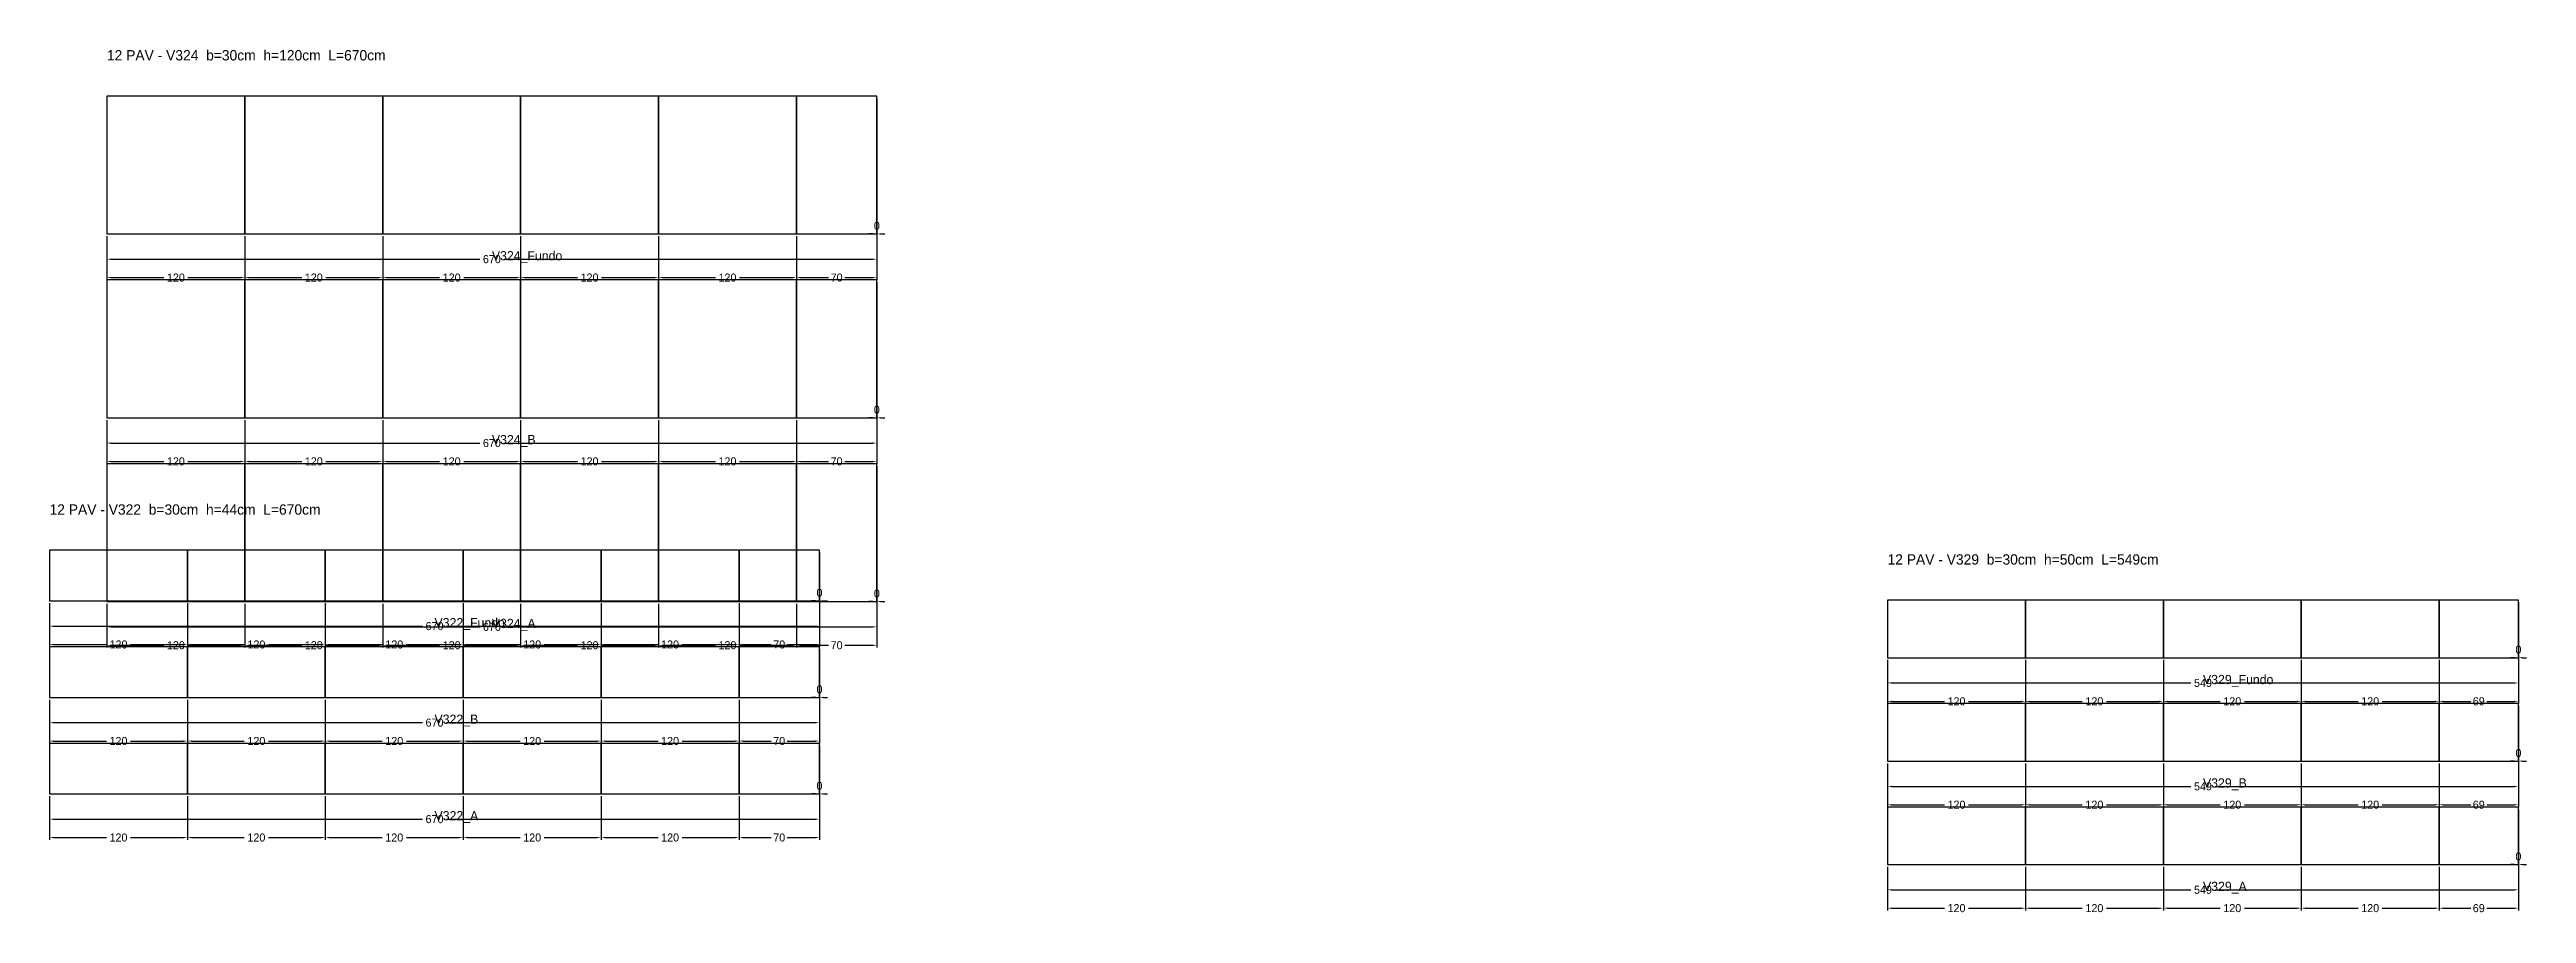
# Model space of a CAD drawing. Header units: metres. Extents: x 180 to 6304, y -11808 to -336.
# Drawn here: x 180 to 2336, y -9252 to -8500 of the extents above; entities that cross this region are included whole.
import ezdxf

# ---------------------------------------------------------------- set-up
doc = ezdxf.new("R2010")
doc.units = ezdxf.units.M
doc.layers.add('COTA', color=3, linetype='Continuous')
doc.dimstyles.new('COTA_VIG', dxfattribs={"dimtxt": 7, "dimasz": 3.5, "dimexe": 2, "dimexo": 2, "dimgap": 1.5, "dimtad": 1, "dimdec": 1, "dimcen": 2.5, "dimclrd": 3, "dimclre": 3, "dimclrt": 3, "dimazin": 3, "dimtfac": 1, "dimtmove": 0, "dimatfit": 3})

msp = doc.modelspace()

# ---------------------------------------------------------------- texts
at = {"layer": 'NOMENCLATURA', "char_height": 9, "attachment_point": 1}
for s, insert in [('12 PAV - V324  b=30cm  h=120cm  L=670cm', (230.12, -8500.93)), ('12 PAV - V322  b=30cm  h=44cm  L=670cm', (180.18, -8896.26)), ('12 PAV - V329  b=30cm  h=50cm  L=549cm', (1779.65, -8939.72))]:
    msp.add_mtext(s, dxfattribs=dict(at, insert=insert))
at = {"layer": 'Texto Secao', "char_height": 8, "attachment_point": 1}
for s, insert in [('V324_Fundo', (565.12, -8675.93)), ('V324_B', (565.12, -8835.93)), ('V322_Fundo', (515.18, -8995.26)), ('V324_A', (565.12, -8995.93)), ('V329_Fundo', (2054.15, -9044.72)), ('V322_B', (515.18, -9079.26)), ('V329_B', (2054.15, -9134.72)), ('V322_A', (515.18, -9163.26)), ('V329_A', (2054.15, -9224.72))]:
    msp.add_mtext(s, dxfattribs=dict(at, insert=insert))

# ---------------------------------------------------------------- blocks, each defined once
blk = doc.blocks.new('_CLOSEDFILLED')
at = {"color": 0, "linetype": 'BYBLOCK'}
blk.add_solid([(-1, 0.16), (0, 0), (-1, -0.16)], dxfattribs=at)
blk = doc.blocks.new('*D163')
at = {"color": 3}
for p, q in [((180.18, -9150.26), (180.18, -9172.26)), ((850.18, -9150.26), (850.18, -9172.26)), ((183.68, -9170.26), (504.68, -9170.26)), ((525.68, -9170.26), (846.68, -9170.26))]:
    blk.add_line(p, q, dxfattribs=at)
at = {"layer": 'Defpoints'}
for p in [(180.18, -9148.26), (850.18, -9148.26), (180.18, -9170.26)]:
    blk.add_point(p, dxfattribs=at)
at = {"layer": 'COTA', "color": 3, "xscale": 3.5, "yscale": 3.5, "rotation": 180}
blk.add_blockref('_CLOSEDFILLED', (180.18, -9170.26), dxfattribs=at)
at = {"layer": 'COTA', "color": 3, "xscale": 3.5, "yscale": 3.5}
blk.add_blockref('_CLOSEDFILLED', (850.18, -9170.26), dxfattribs=at)
at = {"layer": 'COTA', "color": 3, "insert": (515.18, -9170.26), "char_height": 7, "attachment_point": 5}
blk.add_mtext('670', dxfattribs=at)
blk = doc.blocks.new('*D164')
at = {"color": 3}
for p, q in [((180.18, -9150.26), (180.18, -9188.26)), ((300.18, -9150.26), (300.18, -9188.26)), ((183.68, -9186.26), (229.68, -9186.26)), ((250.68, -9186.26), (296.68, -9186.26))]:
    blk.add_line(p, q, dxfattribs=at)
at = {"layer": 'Defpoints'}
for p in [(180.18, -9148.26), (300.18, -9148.26), (180.18, -9186.26)]:
    blk.add_point(p, dxfattribs=at)
at = {"layer": 'COTA', "color": 3, "xscale": 3.5, "yscale": 3.5, "rotation": 180}
blk.add_blockref('_CLOSEDFILLED', (180.18, -9186.26), dxfattribs=at)
at = {"layer": 'COTA', "color": 3, "xscale": 3.5, "yscale": 3.5}
blk.add_blockref('_CLOSEDFILLED', (300.18, -9186.26), dxfattribs=at)
at = {"layer": 'COTA', "color": 3, "insert": (240.18, -9186.26), "char_height": 7, "attachment_point": 5}
blk.add_mtext('120', dxfattribs=at)
blk = doc.blocks.new('*D165')
at = {"color": 3}
for p, q in [((300.18, -9150.26), (300.18, -9188.26)), ((420.18, -9150.26), (420.18, -9188.26)), ((303.68, -9186.26), (349.68, -9186.26)), ((370.68, -9186.26), (416.68, -9186.26))]:
    blk.add_line(p, q, dxfattribs=at)
at = {"layer": 'Defpoints'}
for p in [(300.18, -9148.26), (420.18, -9148.26), (300.18, -9186.26)]:
    blk.add_point(p, dxfattribs=at)
at = {"layer": 'COTA', "color": 3, "xscale": 3.5, "yscale": 3.5, "rotation": 180}
blk.add_blockref('_CLOSEDFILLED', (300.18, -9186.26), dxfattribs=at)
at = {"layer": 'COTA', "color": 3, "xscale": 3.5, "yscale": 3.5}
blk.add_blockref('_CLOSEDFILLED', (420.18, -9186.26), dxfattribs=at)
at = {"layer": 'COTA', "color": 3, "insert": (360.18, -9186.26), "char_height": 7, "attachment_point": 5}
blk.add_mtext('120', dxfattribs=at)
blk = doc.blocks.new('*D166')
at = {"color": 3}
for p, q in [((420.18, -9150.26), (420.18, -9188.26)), ((540.18, -9150.26), (540.18, -9188.26)), ((423.68, -9186.26), (469.68, -9186.26)), ((490.68, -9186.26), (536.68, -9186.26))]:
    blk.add_line(p, q, dxfattribs=at)
at = {"layer": 'Defpoints'}
for p in [(420.18, -9148.26), (540.18, -9148.26), (420.18, -9186.26)]:
    blk.add_point(p, dxfattribs=at)
at = {"layer": 'COTA', "color": 3, "xscale": 3.5, "yscale": 3.5, "rotation": 180}
blk.add_blockref('_CLOSEDFILLED', (420.18, -9186.26), dxfattribs=at)
at = {"layer": 'COTA', "color": 3, "xscale": 3.5, "yscale": 3.5}
blk.add_blockref('_CLOSEDFILLED', (540.18, -9186.26), dxfattribs=at)
at = {"layer": 'COTA', "color": 3, "insert": (480.18, -9186.26), "char_height": 7, "attachment_point": 5}
blk.add_mtext('120', dxfattribs=at)
blk = doc.blocks.new('*D167')
at = {"color": 3}
for p, q in [((540.18, -9150.26), (540.18, -9188.26)), ((660.18, -9150.26), (660.18, -9188.26)), ((543.68, -9186.26), (589.68, -9186.26)), ((610.68, -9186.26), (656.68, -9186.26))]:
    blk.add_line(p, q, dxfattribs=at)
at = {"layer": 'Defpoints'}
for p in [(540.18, -9148.26), (660.18, -9148.26), (540.18, -9186.26)]:
    blk.add_point(p, dxfattribs=at)
at = {"layer": 'COTA', "color": 3, "xscale": 3.5, "yscale": 3.5, "rotation": 180}
blk.add_blockref('_CLOSEDFILLED', (540.18, -9186.26), dxfattribs=at)
at = {"layer": 'COTA', "color": 3, "xscale": 3.5, "yscale": 3.5}
blk.add_blockref('_CLOSEDFILLED', (660.18, -9186.26), dxfattribs=at)
at = {"layer": 'COTA', "color": 3, "insert": (600.18, -9186.26), "char_height": 7, "attachment_point": 5}
blk.add_mtext('120', dxfattribs=at)
blk = doc.blocks.new('*D168')
at = {"color": 3}
for p, q in [((660.18, -9150.26), (660.18, -9188.26)), ((780.18, -9150.26), (780.18, -9188.26)), ((663.68, -9186.26), (709.68, -9186.26)), ((730.68, -9186.26), (776.68, -9186.26))]:
    blk.add_line(p, q, dxfattribs=at)
at = {"layer": 'Defpoints'}
for p in [(660.18, -9148.26), (780.18, -9148.26), (660.18, -9186.26)]:
    blk.add_point(p, dxfattribs=at)
at = {"layer": 'COTA', "color": 3, "xscale": 3.5, "yscale": 3.5, "rotation": 180}
blk.add_blockref('_CLOSEDFILLED', (660.18, -9186.26), dxfattribs=at)
at = {"layer": 'COTA', "color": 3, "xscale": 3.5, "yscale": 3.5}
blk.add_blockref('_CLOSEDFILLED', (780.18, -9186.26), dxfattribs=at)
at = {"layer": 'COTA', "color": 3, "insert": (720.18, -9186.26), "char_height": 7, "attachment_point": 5}
blk.add_mtext('120', dxfattribs=at)
blk = doc.blocks.new('*D169')
at = {"color": 3}
for p, q in [((780.18, -9150.26), (780.18, -9188.26)), ((850.18, -9150.26), (850.18, -9188.26)), ((783.68, -9186.26), (808.18, -9186.26)), ((822.18, -9186.26), (846.68, -9186.26))]:
    blk.add_line(p, q, dxfattribs=at)
at = {"layer": 'Defpoints'}
for p in [(780.18, -9148.26), (850.18, -9148.26), (780.18, -9186.26)]:
    blk.add_point(p, dxfattribs=at)
at = {"layer": 'COTA', "color": 3, "xscale": 3.5, "yscale": 3.5, "rotation": 180}
blk.add_blockref('_CLOSEDFILLED', (780.18, -9186.26), dxfattribs=at)
at = {"layer": 'COTA', "color": 3, "xscale": 3.5, "yscale": 3.5}
blk.add_blockref('_CLOSEDFILLED', (850.18, -9186.26), dxfattribs=at)
at = {"layer": 'COTA', "color": 3, "insert": (815.18, -9186.26), "char_height": 7, "attachment_point": 5}
blk.add_mtext('70', dxfattribs=at)
blk = doc.blocks.new('*D171')
at = {"color": 3}
for p, q in [((180.18, -9066.26), (180.18, -9088.26)), ((850.18, -9066.26), (850.18, -9088.26)), ((183.68, -9086.26), (504.68, -9086.26)), ((525.68, -9086.26), (846.68, -9086.26))]:
    blk.add_line(p, q, dxfattribs=at)
at = {"layer": 'Defpoints'}
for p in [(180.18, -9064.26), (850.18, -9064.26), (180.18, -9086.26)]:
    blk.add_point(p, dxfattribs=at)
at = {"layer": 'COTA', "color": 3, "xscale": 3.5, "yscale": 3.5, "rotation": 180}
blk.add_blockref('_CLOSEDFILLED', (180.18, -9086.26), dxfattribs=at)
at = {"layer": 'COTA', "color": 3, "xscale": 3.5, "yscale": 3.5}
blk.add_blockref('_CLOSEDFILLED', (850.18, -9086.26), dxfattribs=at)
at = {"layer": 'COTA', "color": 3, "insert": (515.18, -9086.26), "char_height": 7, "attachment_point": 5}
blk.add_mtext('670', dxfattribs=at)
blk = doc.blocks.new('*D172')
at = {"color": 3}
for p, q in [((180.18, -9066.26), (180.18, -9104.26)), ((300.18, -9066.26), (300.18, -9104.26)), ((183.68, -9102.26), (229.68, -9102.26)), ((250.68, -9102.26), (296.68, -9102.26))]:
    blk.add_line(p, q, dxfattribs=at)
at = {"layer": 'Defpoints'}
for p in [(180.18, -9064.26), (300.18, -9064.26), (180.18, -9102.26)]:
    blk.add_point(p, dxfattribs=at)
at = {"layer": 'COTA', "color": 3, "xscale": 3.5, "yscale": 3.5, "rotation": 180}
blk.add_blockref('_CLOSEDFILLED', (180.18, -9102.26), dxfattribs=at)
at = {"layer": 'COTA', "color": 3, "xscale": 3.5, "yscale": 3.5}
blk.add_blockref('_CLOSEDFILLED', (300.18, -9102.26), dxfattribs=at)
at = {"layer": 'COTA', "color": 3, "insert": (240.18, -9102.26), "char_height": 7, "attachment_point": 5}
blk.add_mtext('120', dxfattribs=at)
blk = doc.blocks.new('*D173')
at = {"color": 3}
for p, q in [((300.18, -9066.26), (300.18, -9104.26)), ((420.18, -9066.26), (420.18, -9104.26)), ((303.68, -9102.26), (349.68, -9102.26)), ((370.68, -9102.26), (416.68, -9102.26))]:
    blk.add_line(p, q, dxfattribs=at)
at = {"layer": 'Defpoints'}
for p in [(300.18, -9064.26), (420.18, -9064.26), (300.18, -9102.26)]:
    blk.add_point(p, dxfattribs=at)
at = {"layer": 'COTA', "color": 3, "xscale": 3.5, "yscale": 3.5, "rotation": 180}
blk.add_blockref('_CLOSEDFILLED', (300.18, -9102.26), dxfattribs=at)
at = {"layer": 'COTA', "color": 3, "xscale": 3.5, "yscale": 3.5}
blk.add_blockref('_CLOSEDFILLED', (420.18, -9102.26), dxfattribs=at)
at = {"layer": 'COTA', "color": 3, "insert": (360.18, -9102.26), "char_height": 7, "attachment_point": 5}
blk.add_mtext('120', dxfattribs=at)
blk = doc.blocks.new('*D174')
at = {"color": 3}
for p, q in [((420.18, -9066.26), (420.18, -9104.26)), ((540.18, -9066.26), (540.18, -9104.26)), ((423.68, -9102.26), (469.68, -9102.26)), ((490.68, -9102.26), (536.68, -9102.26))]:
    blk.add_line(p, q, dxfattribs=at)
at = {"layer": 'Defpoints'}
for p in [(420.18, -9064.26), (540.18, -9064.26), (420.18, -9102.26)]:
    blk.add_point(p, dxfattribs=at)
at = {"layer": 'COTA', "color": 3, "xscale": 3.5, "yscale": 3.5, "rotation": 180}
blk.add_blockref('_CLOSEDFILLED', (420.18, -9102.26), dxfattribs=at)
at = {"layer": 'COTA', "color": 3, "xscale": 3.5, "yscale": 3.5}
blk.add_blockref('_CLOSEDFILLED', (540.18, -9102.26), dxfattribs=at)
at = {"layer": 'COTA', "color": 3, "insert": (480.18, -9102.26), "char_height": 7, "attachment_point": 5}
blk.add_mtext('120', dxfattribs=at)
blk = doc.blocks.new('*D175')
at = {"color": 3}
for p, q in [((540.18, -9066.26), (540.18, -9104.26)), ((660.18, -9066.26), (660.18, -9104.26)), ((543.68, -9102.26), (589.68, -9102.26)), ((610.68, -9102.26), (656.68, -9102.26))]:
    blk.add_line(p, q, dxfattribs=at)
at = {"layer": 'Defpoints'}
for p in [(540.18, -9064.26), (660.18, -9064.26), (540.18, -9102.26)]:
    blk.add_point(p, dxfattribs=at)
at = {"layer": 'COTA', "color": 3, "xscale": 3.5, "yscale": 3.5, "rotation": 180}
blk.add_blockref('_CLOSEDFILLED', (540.18, -9102.26), dxfattribs=at)
at = {"layer": 'COTA', "color": 3, "xscale": 3.5, "yscale": 3.5}
blk.add_blockref('_CLOSEDFILLED', (660.18, -9102.26), dxfattribs=at)
at = {"layer": 'COTA', "color": 3, "insert": (600.18, -9102.26), "char_height": 7, "attachment_point": 5}
blk.add_mtext('120', dxfattribs=at)
blk = doc.blocks.new('*D176')
at = {"color": 3}
for p, q in [((660.18, -9066.26), (660.18, -9104.26)), ((780.18, -9066.26), (780.18, -9104.26)), ((663.68, -9102.26), (709.68, -9102.26)), ((730.68, -9102.26), (776.68, -9102.26))]:
    blk.add_line(p, q, dxfattribs=at)
at = {"layer": 'Defpoints'}
for p in [(660.18, -9064.26), (780.18, -9064.26), (660.18, -9102.26)]:
    blk.add_point(p, dxfattribs=at)
at = {"layer": 'COTA', "color": 3, "xscale": 3.5, "yscale": 3.5, "rotation": 180}
blk.add_blockref('_CLOSEDFILLED', (660.18, -9102.26), dxfattribs=at)
at = {"layer": 'COTA', "color": 3, "xscale": 3.5, "yscale": 3.5}
blk.add_blockref('_CLOSEDFILLED', (780.18, -9102.26), dxfattribs=at)
at = {"layer": 'COTA', "color": 3, "insert": (720.18, -9102.26), "char_height": 7, "attachment_point": 5}
blk.add_mtext('120', dxfattribs=at)
blk = doc.blocks.new('*D177')
at = {"color": 3}
for p, q in [((780.18, -9066.26), (780.18, -9104.26)), ((850.18, -9066.26), (850.18, -9104.26)), ((783.68, -9102.26), (808.18, -9102.26)), ((822.18, -9102.26), (846.68, -9102.26))]:
    blk.add_line(p, q, dxfattribs=at)
at = {"layer": 'Defpoints'}
for p in [(780.18, -9064.26), (850.18, -9064.26), (780.18, -9102.26)]:
    blk.add_point(p, dxfattribs=at)
at = {"layer": 'COTA', "color": 3, "xscale": 3.5, "yscale": 3.5, "rotation": 180}
blk.add_blockref('_CLOSEDFILLED', (780.18, -9102.26), dxfattribs=at)
at = {"layer": 'COTA', "color": 3, "xscale": 3.5, "yscale": 3.5}
blk.add_blockref('_CLOSEDFILLED', (850.18, -9102.26), dxfattribs=at)
at = {"layer": 'COTA', "color": 3, "insert": (815.18, -9102.26), "char_height": 7, "attachment_point": 5}
blk.add_mtext('70', dxfattribs=at)
blk = doc.blocks.new('*D179')
at = {"color": 3}
for p, q in [((180.18, -8982.26), (180.18, -9004.26)), ((850.18, -8982.26), (850.18, -9004.26)), ((183.68, -9002.26), (504.68, -9002.26)), ((525.68, -9002.26), (846.68, -9002.26))]:
    blk.add_line(p, q, dxfattribs=at)
at = {"layer": 'Defpoints'}
for p in [(180.18, -8980.26), (850.18, -8980.26), (180.18, -9002.26)]:
    blk.add_point(p, dxfattribs=at)
at = {"layer": 'COTA', "color": 3, "xscale": 3.5, "yscale": 3.5, "rotation": 180}
blk.add_blockref('_CLOSEDFILLED', (180.18, -9002.26), dxfattribs=at)
at = {"layer": 'COTA', "color": 3, "xscale": 3.5, "yscale": 3.5}
blk.add_blockref('_CLOSEDFILLED', (850.18, -9002.26), dxfattribs=at)
at = {"layer": 'COTA', "color": 3, "insert": (515.18, -9002.26), "char_height": 7, "attachment_point": 5}
blk.add_mtext('670', dxfattribs=at)
blk = doc.blocks.new('*D180')
at = {"color": 3}
for p, q in [((180.18, -8982.26), (180.18, -9020.26)), ((300.18, -8982.26), (300.18, -9020.26)), ((183.68, -9018.26), (229.68, -9018.26)), ((250.68, -9018.26), (296.68, -9018.26))]:
    blk.add_line(p, q, dxfattribs=at)
at = {"layer": 'Defpoints'}
for p in [(180.18, -8980.26), (300.18, -8980.26), (180.18, -9018.26)]:
    blk.add_point(p, dxfattribs=at)
at = {"layer": 'COTA', "color": 3, "xscale": 3.5, "yscale": 3.5, "rotation": 180}
blk.add_blockref('_CLOSEDFILLED', (180.18, -9018.26), dxfattribs=at)
at = {"layer": 'COTA', "color": 3, "xscale": 3.5, "yscale": 3.5}
blk.add_blockref('_CLOSEDFILLED', (300.18, -9018.26), dxfattribs=at)
at = {"layer": 'COTA', "color": 3, "insert": (240.18, -9018.26), "char_height": 7, "attachment_point": 5}
blk.add_mtext('120', dxfattribs=at)
blk = doc.blocks.new('*D181')
at = {"color": 3}
for p, q in [((300.18, -8982.26), (300.18, -9020.26)), ((420.18, -8982.26), (420.18, -9020.26)), ((303.68, -9018.26), (349.68, -9018.26)), ((370.68, -9018.26), (416.68, -9018.26))]:
    blk.add_line(p, q, dxfattribs=at)
at = {"layer": 'Defpoints'}
for p in [(300.18, -8980.26), (420.18, -8980.26), (300.18, -9018.26)]:
    blk.add_point(p, dxfattribs=at)
at = {"layer": 'COTA', "color": 3, "xscale": 3.5, "yscale": 3.5, "rotation": 180}
blk.add_blockref('_CLOSEDFILLED', (300.18, -9018.26), dxfattribs=at)
at = {"layer": 'COTA', "color": 3, "xscale": 3.5, "yscale": 3.5}
blk.add_blockref('_CLOSEDFILLED', (420.18, -9018.26), dxfattribs=at)
at = {"layer": 'COTA', "color": 3, "insert": (360.18, -9018.26), "char_height": 7, "attachment_point": 5}
blk.add_mtext('120', dxfattribs=at)
blk = doc.blocks.new('*D182')
at = {"color": 3}
for p, q in [((420.18, -8982.26), (420.18, -9020.26)), ((540.18, -8982.26), (540.18, -9020.26)), ((423.68, -9018.26), (469.68, -9018.26)), ((490.68, -9018.26), (536.68, -9018.26))]:
    blk.add_line(p, q, dxfattribs=at)
at = {"layer": 'Defpoints'}
for p in [(420.18, -8980.26), (540.18, -8980.26), (420.18, -9018.26)]:
    blk.add_point(p, dxfattribs=at)
at = {"layer": 'COTA', "color": 3, "xscale": 3.5, "yscale": 3.5, "rotation": 180}
blk.add_blockref('_CLOSEDFILLED', (420.18, -9018.26), dxfattribs=at)
at = {"layer": 'COTA', "color": 3, "xscale": 3.5, "yscale": 3.5}
blk.add_blockref('_CLOSEDFILLED', (540.18, -9018.26), dxfattribs=at)
at = {"layer": 'COTA', "color": 3, "insert": (480.18, -9018.26), "char_height": 7, "attachment_point": 5}
blk.add_mtext('120', dxfattribs=at)
blk = doc.blocks.new('*D183')
at = {"color": 3}
for p, q in [((540.18, -8982.26), (540.18, -9020.26)), ((660.18, -8982.26), (660.18, -9020.26)), ((543.68, -9018.26), (589.68, -9018.26)), ((610.68, -9018.26), (656.68, -9018.26))]:
    blk.add_line(p, q, dxfattribs=at)
at = {"layer": 'Defpoints'}
for p in [(540.18, -8980.26), (660.18, -8980.26), (540.18, -9018.26)]:
    blk.add_point(p, dxfattribs=at)
at = {"layer": 'COTA', "color": 3, "xscale": 3.5, "yscale": 3.5, "rotation": 180}
blk.add_blockref('_CLOSEDFILLED', (540.18, -9018.26), dxfattribs=at)
at = {"layer": 'COTA', "color": 3, "xscale": 3.5, "yscale": 3.5}
blk.add_blockref('_CLOSEDFILLED', (660.18, -9018.26), dxfattribs=at)
at = {"layer": 'COTA', "color": 3, "insert": (600.18, -9018.26), "char_height": 7, "attachment_point": 5}
blk.add_mtext('120', dxfattribs=at)
blk = doc.blocks.new('*D184')
at = {"color": 3}
for p, q in [((660.18, -8982.26), (660.18, -9020.26)), ((780.18, -8982.26), (780.18, -9020.26)), ((663.68, -9018.26), (709.68, -9018.26)), ((730.68, -9018.26), (776.68, -9018.26))]:
    blk.add_line(p, q, dxfattribs=at)
at = {"layer": 'Defpoints'}
for p in [(660.18, -8980.26), (780.18, -8980.26), (660.18, -9018.26)]:
    blk.add_point(p, dxfattribs=at)
at = {"layer": 'COTA', "color": 3, "xscale": 3.5, "yscale": 3.5, "rotation": 180}
blk.add_blockref('_CLOSEDFILLED', (660.18, -9018.26), dxfattribs=at)
at = {"layer": 'COTA', "color": 3, "xscale": 3.5, "yscale": 3.5}
blk.add_blockref('_CLOSEDFILLED', (780.18, -9018.26), dxfattribs=at)
at = {"layer": 'COTA', "color": 3, "insert": (720.18, -9018.26), "char_height": 7, "attachment_point": 5}
blk.add_mtext('120', dxfattribs=at)
blk = doc.blocks.new('*D185')
at = {"color": 3}
for p, q in [((780.18, -8982.26), (780.18, -9020.26)), ((850.18, -8982.26), (850.18, -9020.26)), ((783.68, -9018.26), (808.18, -9018.26)), ((822.18, -9018.26), (846.68, -9018.26))]:
    blk.add_line(p, q, dxfattribs=at)
at = {"layer": 'Defpoints'}
for p in [(780.18, -8980.26), (850.18, -8980.26), (780.18, -9018.26)]:
    blk.add_point(p, dxfattribs=at)
at = {"layer": 'COTA', "color": 3, "xscale": 3.5, "yscale": 3.5, "rotation": 180}
blk.add_blockref('_CLOSEDFILLED', (780.18, -9018.26), dxfattribs=at)
at = {"layer": 'COTA', "color": 3, "xscale": 3.5, "yscale": 3.5}
blk.add_blockref('_CLOSEDFILLED', (850.18, -9018.26), dxfattribs=at)
at = {"layer": 'COTA', "color": 3, "insert": (815.18, -9018.26), "char_height": 7, "attachment_point": 5}
blk.add_mtext('70', dxfattribs=at)
blk = doc.blocks.new('*D247')
at = {"color": 3}
for p, q in [((230.12, -8982.93), (230.12, -9004.93)), ((900.12, -8982.93), (900.12, -9004.93)), ((233.62, -9002.93), (554.62, -9002.93)), ((575.62, -9002.93), (896.62, -9002.93))]:
    blk.add_line(p, q, dxfattribs=at)
at = {"layer": 'Defpoints'}
for p in [(230.12, -8980.93), (900.12, -8980.93), (230.12, -9002.93)]:
    blk.add_point(p, dxfattribs=at)
at = {"layer": 'COTA', "color": 3, "xscale": 3.5, "yscale": 3.5, "rotation": 180}
blk.add_blockref('_CLOSEDFILLED', (230.12, -9002.93), dxfattribs=at)
at = {"layer": 'COTA', "color": 3, "xscale": 3.5, "yscale": 3.5}
blk.add_blockref('_CLOSEDFILLED', (900.12, -9002.93), dxfattribs=at)
at = {"layer": 'COTA', "color": 3, "insert": (565.12, -9002.93), "char_height": 7, "attachment_point": 5}
blk.add_mtext('670', dxfattribs=at)
blk = doc.blocks.new('*D248')
at = {"color": 3}
for p, q in [((230.12, -8982.93), (230.12, -9020.93)), ((350.12, -8982.93), (350.12, -9020.93)), ((233.62, -9018.93), (279.62, -9018.93)), ((300.62, -9018.93), (346.62, -9018.93))]:
    blk.add_line(p, q, dxfattribs=at)
at = {"layer": 'Defpoints'}
for p in [(230.12, -8980.93), (350.12, -8980.93), (230.12, -9018.93)]:
    blk.add_point(p, dxfattribs=at)
at = {"layer": 'COTA', "color": 3, "xscale": 3.5, "yscale": 3.5, "rotation": 180}
blk.add_blockref('_CLOSEDFILLED', (230.12, -9018.93), dxfattribs=at)
at = {"layer": 'COTA', "color": 3, "xscale": 3.5, "yscale": 3.5}
blk.add_blockref('_CLOSEDFILLED', (350.12, -9018.93), dxfattribs=at)
at = {"layer": 'COTA', "color": 3, "insert": (290.12, -9018.93), "char_height": 7, "attachment_point": 5}
blk.add_mtext('120', dxfattribs=at)
blk = doc.blocks.new('*D249')
at = {"color": 3}
for p, q in [((350.12, -8982.93), (350.12, -9020.93)), ((470.12, -8982.93), (470.12, -9020.93)), ((353.62, -9018.93), (399.62, -9018.93)), ((420.62, -9018.93), (466.62, -9018.93))]:
    blk.add_line(p, q, dxfattribs=at)
at = {"layer": 'Defpoints'}
for p in [(350.12, -8980.93), (470.12, -8980.93), (350.12, -9018.93)]:
    blk.add_point(p, dxfattribs=at)
at = {"layer": 'COTA', "color": 3, "xscale": 3.5, "yscale": 3.5, "rotation": 180}
blk.add_blockref('_CLOSEDFILLED', (350.12, -9018.93), dxfattribs=at)
at = {"layer": 'COTA', "color": 3, "xscale": 3.5, "yscale": 3.5}
blk.add_blockref('_CLOSEDFILLED', (470.12, -9018.93), dxfattribs=at)
at = {"layer": 'COTA', "color": 3, "insert": (410.12, -9018.93), "char_height": 7, "attachment_point": 5}
blk.add_mtext('120', dxfattribs=at)
blk = doc.blocks.new('*D250')
at = {"color": 3}
for p, q in [((470.12, -8982.93), (470.12, -9020.93)), ((590.12, -8982.93), (590.12, -9020.93)), ((473.62, -9018.93), (519.62, -9018.93)), ((540.62, -9018.93), (586.62, -9018.93))]:
    blk.add_line(p, q, dxfattribs=at)
at = {"layer": 'Defpoints'}
for p in [(470.12, -8980.93), (590.12, -8980.93), (470.12, -9018.93)]:
    blk.add_point(p, dxfattribs=at)
at = {"layer": 'COTA', "color": 3, "xscale": 3.5, "yscale": 3.5, "rotation": 180}
blk.add_blockref('_CLOSEDFILLED', (470.12, -9018.93), dxfattribs=at)
at = {"layer": 'COTA', "color": 3, "xscale": 3.5, "yscale": 3.5}
blk.add_blockref('_CLOSEDFILLED', (590.12, -9018.93), dxfattribs=at)
at = {"layer": 'COTA', "color": 3, "insert": (530.12, -9018.93), "char_height": 7, "attachment_point": 5}
blk.add_mtext('120', dxfattribs=at)
blk = doc.blocks.new('*D251')
at = {"color": 3}
for p, q in [((590.12, -8982.93), (590.12, -9020.93)), ((710.12, -8982.93), (710.12, -9020.93)), ((593.62, -9018.93), (639.62, -9018.93)), ((660.62, -9018.93), (706.62, -9018.93))]:
    blk.add_line(p, q, dxfattribs=at)
at = {"layer": 'Defpoints'}
for p in [(590.12, -8980.93), (710.12, -8980.93), (590.12, -9018.93)]:
    blk.add_point(p, dxfattribs=at)
at = {"layer": 'COTA', "color": 3, "xscale": 3.5, "yscale": 3.5, "rotation": 180}
blk.add_blockref('_CLOSEDFILLED', (590.12, -9018.93), dxfattribs=at)
at = {"layer": 'COTA', "color": 3, "xscale": 3.5, "yscale": 3.5}
blk.add_blockref('_CLOSEDFILLED', (710.12, -9018.93), dxfattribs=at)
at = {"layer": 'COTA', "color": 3, "insert": (650.12, -9018.93), "char_height": 7, "attachment_point": 5}
blk.add_mtext('120', dxfattribs=at)
blk = doc.blocks.new('*D252')
at = {"color": 3}
for p, q in [((710.12, -8982.93), (710.12, -9020.93)), ((830.12, -8982.93), (830.12, -9020.93)), ((713.62, -9018.93), (759.62, -9018.93)), ((780.62, -9018.93), (826.62, -9018.93))]:
    blk.add_line(p, q, dxfattribs=at)
at = {"layer": 'Defpoints'}
for p in [(710.12, -8980.93), (830.12, -8980.93), (710.12, -9018.93)]:
    blk.add_point(p, dxfattribs=at)
at = {"layer": 'COTA', "color": 3, "xscale": 3.5, "yscale": 3.5, "rotation": 180}
blk.add_blockref('_CLOSEDFILLED', (710.12, -9018.93), dxfattribs=at)
at = {"layer": 'COTA', "color": 3, "xscale": 3.5, "yscale": 3.5}
blk.add_blockref('_CLOSEDFILLED', (830.12, -9018.93), dxfattribs=at)
at = {"layer": 'COTA', "color": 3, "insert": (770.12, -9018.93), "char_height": 7, "attachment_point": 5}
blk.add_mtext('120', dxfattribs=at)
blk = doc.blocks.new('*D253')
at = {"color": 3}
for p, q in [((830.12, -8982.93), (830.12, -9020.93)), ((900.12, -8982.93), (900.12, -9020.93)), ((833.62, -9018.93), (858.12, -9018.93)), ((872.12, -9018.93), (896.62, -9018.93))]:
    blk.add_line(p, q, dxfattribs=at)
at = {"layer": 'Defpoints'}
for p in [(830.12, -8980.93), (900.12, -8980.93), (830.12, -9018.93)]:
    blk.add_point(p, dxfattribs=at)
at = {"layer": 'COTA', "color": 3, "xscale": 3.5, "yscale": 3.5, "rotation": 180}
blk.add_blockref('_CLOSEDFILLED', (830.12, -9018.93), dxfattribs=at)
at = {"layer": 'COTA', "color": 3, "xscale": 3.5, "yscale": 3.5}
blk.add_blockref('_CLOSEDFILLED', (900.12, -9018.93), dxfattribs=at)
at = {"layer": 'COTA', "color": 3, "insert": (865.12, -9018.93), "char_height": 7, "attachment_point": 5}
blk.add_mtext('70', dxfattribs=at)
blk = doc.blocks.new('*D255')
at = {"color": 3}
for p, q in [((230.12, -8822.93), (230.12, -8844.93)), ((900.12, -8822.93), (900.12, -8844.93)), ((233.62, -8842.93), (554.62, -8842.93)), ((575.62, -8842.93), (896.62, -8842.93))]:
    blk.add_line(p, q, dxfattribs=at)
at = {"layer": 'Defpoints'}
for p in [(230.12, -8820.93), (900.12, -8820.93), (230.12, -8842.93)]:
    blk.add_point(p, dxfattribs=at)
at = {"layer": 'COTA', "color": 3, "xscale": 3.5, "yscale": 3.5, "rotation": 180}
blk.add_blockref('_CLOSEDFILLED', (230.12, -8842.93), dxfattribs=at)
at = {"layer": 'COTA', "color": 3, "xscale": 3.5, "yscale": 3.5}
blk.add_blockref('_CLOSEDFILLED', (900.12, -8842.93), dxfattribs=at)
at = {"layer": 'COTA', "color": 3, "insert": (565.12, -8842.93), "char_height": 7, "attachment_point": 5}
blk.add_mtext('670', dxfattribs=at)
blk = doc.blocks.new('*D256')
at = {"color": 3}
for p, q in [((230.12, -8822.93), (230.12, -8860.93)), ((350.12, -8822.93), (350.12, -8860.93)), ((233.62, -8858.93), (279.62, -8858.93)), ((300.62, -8858.93), (346.62, -8858.93))]:
    blk.add_line(p, q, dxfattribs=at)
at = {"layer": 'Defpoints'}
for p in [(230.12, -8820.93), (350.12, -8820.93), (230.12, -8858.93)]:
    blk.add_point(p, dxfattribs=at)
at = {"layer": 'COTA', "color": 3, "xscale": 3.5, "yscale": 3.5, "rotation": 180}
blk.add_blockref('_CLOSEDFILLED', (230.12, -8858.93), dxfattribs=at)
at = {"layer": 'COTA', "color": 3, "xscale": 3.5, "yscale": 3.5}
blk.add_blockref('_CLOSEDFILLED', (350.12, -8858.93), dxfattribs=at)
at = {"layer": 'COTA', "color": 3, "insert": (290.12, -8858.93), "char_height": 7, "attachment_point": 5}
blk.add_mtext('120', dxfattribs=at)
blk = doc.blocks.new('*D257')
at = {"color": 3}
for p, q in [((350.12, -8822.93), (350.12, -8860.93)), ((470.12, -8822.93), (470.12, -8860.93)), ((353.62, -8858.93), (399.62, -8858.93)), ((420.62, -8858.93), (466.62, -8858.93))]:
    blk.add_line(p, q, dxfattribs=at)
at = {"layer": 'Defpoints'}
for p in [(350.12, -8820.93), (470.12, -8820.93), (350.12, -8858.93)]:
    blk.add_point(p, dxfattribs=at)
at = {"layer": 'COTA', "color": 3, "xscale": 3.5, "yscale": 3.5, "rotation": 180}
blk.add_blockref('_CLOSEDFILLED', (350.12, -8858.93), dxfattribs=at)
at = {"layer": 'COTA', "color": 3, "xscale": 3.5, "yscale": 3.5}
blk.add_blockref('_CLOSEDFILLED', (470.12, -8858.93), dxfattribs=at)
at = {"layer": 'COTA', "color": 3, "insert": (410.12, -8858.93), "char_height": 7, "attachment_point": 5}
blk.add_mtext('120', dxfattribs=at)
blk = doc.blocks.new('*D258')
at = {"color": 3}
for p, q in [((470.12, -8822.93), (470.12, -8860.93)), ((590.12, -8822.93), (590.12, -8860.93)), ((473.62, -8858.93), (519.62, -8858.93)), ((540.62, -8858.93), (586.62, -8858.93))]:
    blk.add_line(p, q, dxfattribs=at)
at = {"layer": 'Defpoints'}
for p in [(470.12, -8820.93), (590.12, -8820.93), (470.12, -8858.93)]:
    blk.add_point(p, dxfattribs=at)
at = {"layer": 'COTA', "color": 3, "xscale": 3.5, "yscale": 3.5, "rotation": 180}
blk.add_blockref('_CLOSEDFILLED', (470.12, -8858.93), dxfattribs=at)
at = {"layer": 'COTA', "color": 3, "xscale": 3.5, "yscale": 3.5}
blk.add_blockref('_CLOSEDFILLED', (590.12, -8858.93), dxfattribs=at)
at = {"layer": 'COTA', "color": 3, "insert": (530.12, -8858.93), "char_height": 7, "attachment_point": 5}
blk.add_mtext('120', dxfattribs=at)
blk = doc.blocks.new('*D259')
at = {"color": 3}
for p, q in [((590.12, -8822.93), (590.12, -8860.93)), ((710.12, -8822.93), (710.12, -8860.93)), ((593.62, -8858.93), (639.62, -8858.93)), ((660.62, -8858.93), (706.62, -8858.93))]:
    blk.add_line(p, q, dxfattribs=at)
at = {"layer": 'Defpoints'}
for p in [(590.12, -8820.93), (710.12, -8820.93), (590.12, -8858.93)]:
    blk.add_point(p, dxfattribs=at)
at = {"layer": 'COTA', "color": 3, "xscale": 3.5, "yscale": 3.5, "rotation": 180}
blk.add_blockref('_CLOSEDFILLED', (590.12, -8858.93), dxfattribs=at)
at = {"layer": 'COTA', "color": 3, "xscale": 3.5, "yscale": 3.5}
blk.add_blockref('_CLOSEDFILLED', (710.12, -8858.93), dxfattribs=at)
at = {"layer": 'COTA', "color": 3, "insert": (650.12, -8858.93), "char_height": 7, "attachment_point": 5}
blk.add_mtext('120', dxfattribs=at)
blk = doc.blocks.new('*D260')
at = {"color": 3}
for p, q in [((710.12, -8822.93), (710.12, -8860.93)), ((830.12, -8822.93), (830.12, -8860.93)), ((713.62, -8858.93), (759.62, -8858.93)), ((780.62, -8858.93), (826.62, -8858.93))]:
    blk.add_line(p, q, dxfattribs=at)
at = {"layer": 'Defpoints'}
for p in [(710.12, -8820.93), (830.12, -8820.93), (710.12, -8858.93)]:
    blk.add_point(p, dxfattribs=at)
at = {"layer": 'COTA', "color": 3, "xscale": 3.5, "yscale": 3.5, "rotation": 180}
blk.add_blockref('_CLOSEDFILLED', (710.12, -8858.93), dxfattribs=at)
at = {"layer": 'COTA', "color": 3, "xscale": 3.5, "yscale": 3.5}
blk.add_blockref('_CLOSEDFILLED', (830.12, -8858.93), dxfattribs=at)
at = {"layer": 'COTA', "color": 3, "insert": (770.12, -8858.93), "char_height": 7, "attachment_point": 5}
blk.add_mtext('120', dxfattribs=at)
blk = doc.blocks.new('*D261')
at = {"color": 3}
for p, q in [((830.12, -8822.93), (830.12, -8860.93)), ((900.12, -8822.93), (900.12, -8860.93)), ((833.62, -8858.93), (858.12, -8858.93)), ((872.12, -8858.93), (896.62, -8858.93))]:
    blk.add_line(p, q, dxfattribs=at)
at = {"layer": 'Defpoints'}
for p in [(830.12, -8820.93), (900.12, -8820.93), (830.12, -8858.93)]:
    blk.add_point(p, dxfattribs=at)
at = {"layer": 'COTA', "color": 3, "xscale": 3.5, "yscale": 3.5, "rotation": 180}
blk.add_blockref('_CLOSEDFILLED', (830.12, -8858.93), dxfattribs=at)
at = {"layer": 'COTA', "color": 3, "xscale": 3.5, "yscale": 3.5}
blk.add_blockref('_CLOSEDFILLED', (900.12, -8858.93), dxfattribs=at)
at = {"layer": 'COTA', "color": 3, "insert": (865.12, -8858.93), "char_height": 7, "attachment_point": 5}
blk.add_mtext('70', dxfattribs=at)
blk = doc.blocks.new('*D263')
at = {"color": 3}
for p, q in [((230.12, -8662.93), (230.12, -8684.93)), ((900.12, -8662.93), (900.12, -8684.93)), ((233.62, -8682.93), (554.62, -8682.93)), ((575.62, -8682.93), (896.62, -8682.93))]:
    blk.add_line(p, q, dxfattribs=at)
at = {"layer": 'Defpoints'}
for p in [(230.12, -8660.93), (900.12, -8660.93), (230.12, -8682.93)]:
    blk.add_point(p, dxfattribs=at)
at = {"layer": 'COTA', "color": 3, "xscale": 3.5, "yscale": 3.5, "rotation": 180}
blk.add_blockref('_CLOSEDFILLED', (230.12, -8682.93), dxfattribs=at)
at = {"layer": 'COTA', "color": 3, "xscale": 3.5, "yscale": 3.5}
blk.add_blockref('_CLOSEDFILLED', (900.12, -8682.93), dxfattribs=at)
at = {"layer": 'COTA', "color": 3, "insert": (565.12, -8682.93), "char_height": 7, "attachment_point": 5}
blk.add_mtext('670', dxfattribs=at)
blk = doc.blocks.new('*D264')
at = {"color": 3}
for p, q in [((230.12, -8662.93), (230.12, -8700.93)), ((350.12, -8662.93), (350.12, -8700.93)), ((233.62, -8698.93), (279.62, -8698.93)), ((300.62, -8698.93), (346.62, -8698.93))]:
    blk.add_line(p, q, dxfattribs=at)
at = {"layer": 'Defpoints'}
for p in [(230.12, -8660.93), (350.12, -8660.93), (230.12, -8698.93)]:
    blk.add_point(p, dxfattribs=at)
at = {"layer": 'COTA', "color": 3, "xscale": 3.5, "yscale": 3.5, "rotation": 180}
blk.add_blockref('_CLOSEDFILLED', (230.12, -8698.93), dxfattribs=at)
at = {"layer": 'COTA', "color": 3, "xscale": 3.5, "yscale": 3.5}
blk.add_blockref('_CLOSEDFILLED', (350.12, -8698.93), dxfattribs=at)
at = {"layer": 'COTA', "color": 3, "insert": (290.12, -8698.93), "char_height": 7, "attachment_point": 5}
blk.add_mtext('120', dxfattribs=at)
blk = doc.blocks.new('*D265')
at = {"color": 3}
for p, q in [((350.12, -8662.93), (350.12, -8700.93)), ((470.12, -8662.93), (470.12, -8700.93)), ((353.62, -8698.93), (399.62, -8698.93)), ((420.62, -8698.93), (466.62, -8698.93))]:
    blk.add_line(p, q, dxfattribs=at)
at = {"layer": 'Defpoints'}
for p in [(350.12, -8660.93), (470.12, -8660.93), (350.12, -8698.93)]:
    blk.add_point(p, dxfattribs=at)
at = {"layer": 'COTA', "color": 3, "xscale": 3.5, "yscale": 3.5, "rotation": 180}
blk.add_blockref('_CLOSEDFILLED', (350.12, -8698.93), dxfattribs=at)
at = {"layer": 'COTA', "color": 3, "xscale": 3.5, "yscale": 3.5}
blk.add_blockref('_CLOSEDFILLED', (470.12, -8698.93), dxfattribs=at)
at = {"layer": 'COTA', "color": 3, "insert": (410.12, -8698.93), "char_height": 7, "attachment_point": 5}
blk.add_mtext('120', dxfattribs=at)
blk = doc.blocks.new('*D266')
at = {"color": 3}
for p, q in [((470.12, -8662.93), (470.12, -8700.93)), ((590.12, -8662.93), (590.12, -8700.93)), ((473.62, -8698.93), (519.62, -8698.93)), ((540.62, -8698.93), (586.62, -8698.93))]:
    blk.add_line(p, q, dxfattribs=at)
at = {"layer": 'Defpoints'}
for p in [(470.12, -8660.93), (590.12, -8660.93), (470.12, -8698.93)]:
    blk.add_point(p, dxfattribs=at)
at = {"layer": 'COTA', "color": 3, "xscale": 3.5, "yscale": 3.5, "rotation": 180}
blk.add_blockref('_CLOSEDFILLED', (470.12, -8698.93), dxfattribs=at)
at = {"layer": 'COTA', "color": 3, "xscale": 3.5, "yscale": 3.5}
blk.add_blockref('_CLOSEDFILLED', (590.12, -8698.93), dxfattribs=at)
at = {"layer": 'COTA', "color": 3, "insert": (530.12, -8698.93), "char_height": 7, "attachment_point": 5}
blk.add_mtext('120', dxfattribs=at)
blk = doc.blocks.new('*D267')
at = {"color": 3}
for p, q in [((590.12, -8662.93), (590.12, -8700.93)), ((710.12, -8662.93), (710.12, -8700.93)), ((593.62, -8698.93), (639.62, -8698.93)), ((660.62, -8698.93), (706.62, -8698.93))]:
    blk.add_line(p, q, dxfattribs=at)
at = {"layer": 'Defpoints'}
for p in [(590.12, -8660.93), (710.12, -8660.93), (590.12, -8698.93)]:
    blk.add_point(p, dxfattribs=at)
at = {"layer": 'COTA', "color": 3, "xscale": 3.5, "yscale": 3.5, "rotation": 180}
blk.add_blockref('_CLOSEDFILLED', (590.12, -8698.93), dxfattribs=at)
at = {"layer": 'COTA', "color": 3, "xscale": 3.5, "yscale": 3.5}
blk.add_blockref('_CLOSEDFILLED', (710.12, -8698.93), dxfattribs=at)
at = {"layer": 'COTA', "color": 3, "insert": (650.12, -8698.93), "char_height": 7, "attachment_point": 5}
blk.add_mtext('120', dxfattribs=at)
blk = doc.blocks.new('*D268')
at = {"color": 3}
for p, q in [((710.12, -8662.93), (710.12, -8700.93)), ((830.12, -8662.93), (830.12, -8700.93)), ((713.62, -8698.93), (759.62, -8698.93)), ((780.62, -8698.93), (826.62, -8698.93))]:
    blk.add_line(p, q, dxfattribs=at)
at = {"layer": 'Defpoints'}
for p in [(710.12, -8660.93), (830.12, -8660.93), (710.12, -8698.93)]:
    blk.add_point(p, dxfattribs=at)
at = {"layer": 'COTA', "color": 3, "xscale": 3.5, "yscale": 3.5, "rotation": 180}
blk.add_blockref('_CLOSEDFILLED', (710.12, -8698.93), dxfattribs=at)
at = {"layer": 'COTA', "color": 3, "xscale": 3.5, "yscale": 3.5}
blk.add_blockref('_CLOSEDFILLED', (830.12, -8698.93), dxfattribs=at)
at = {"layer": 'COTA', "color": 3, "insert": (770.12, -8698.93), "char_height": 7, "attachment_point": 5}
blk.add_mtext('120', dxfattribs=at)
blk = doc.blocks.new('*D269')
at = {"color": 3}
for p, q in [((830.12, -8662.93), (830.12, -8700.93)), ((900.12, -8662.93), (900.12, -8700.93)), ((833.62, -8698.93), (858.12, -8698.93)), ((872.12, -8698.93), (896.62, -8698.93))]:
    blk.add_line(p, q, dxfattribs=at)
at = {"layer": 'Defpoints'}
for p in [(830.12, -8660.93), (900.12, -8660.93), (830.12, -8698.93)]:
    blk.add_point(p, dxfattribs=at)
at = {"layer": 'COTA', "color": 3, "xscale": 3.5, "yscale": 3.5, "rotation": 180}
blk.add_blockref('_CLOSEDFILLED', (830.12, -8698.93), dxfattribs=at)
at = {"layer": 'COTA', "color": 3, "xscale": 3.5, "yscale": 3.5}
blk.add_blockref('_CLOSEDFILLED', (900.12, -8698.93), dxfattribs=at)
at = {"layer": 'COTA', "color": 3, "insert": (865.12, -8698.93), "char_height": 7, "attachment_point": 5}
blk.add_mtext('70', dxfattribs=at)
blk = doc.blocks.new('*D367')
at = {"color": 3}
for p, q in [((1779.65, -9211.72), (1779.65, -9233.72)), ((2328.65, -9211.72), (2328.65, -9233.72)), ((1783.15, -9231.72), (2043.65, -9231.72)), ((2064.65, -9231.72), (2325.15, -9231.72))]:
    blk.add_line(p, q, dxfattribs=at)
at = {"layer": 'Defpoints'}
for p in [(1779.65, -9209.72), (2328.65, -9209.72), (1779.65, -9231.72)]:
    blk.add_point(p, dxfattribs=at)
at = {"layer": 'COTA', "color": 3, "xscale": 3.5, "yscale": 3.5, "rotation": 180}
blk.add_blockref('_CLOSEDFILLED', (1779.65, -9231.72), dxfattribs=at)
at = {"layer": 'COTA', "color": 3, "xscale": 3.5, "yscale": 3.5}
blk.add_blockref('_CLOSEDFILLED', (2328.65, -9231.72), dxfattribs=at)
at = {"layer": 'COTA', "color": 3, "insert": (2054.15, -9231.72), "char_height": 7, "attachment_point": 5}
blk.add_mtext('549', dxfattribs=at)
blk = doc.blocks.new('*D368')
at = {"color": 3}
for p, q in [((1779.65, -9211.72), (1779.65, -9249.72)), ((1899.65, -9211.72), (1899.65, -9249.72)), ((1783.15, -9247.72), (1829.15, -9247.72)), ((1850.15, -9247.72), (1896.15, -9247.72))]:
    blk.add_line(p, q, dxfattribs=at)
at = {"layer": 'Defpoints'}
for p in [(1779.65, -9209.72), (1899.65, -9209.72), (1779.65, -9247.72)]:
    blk.add_point(p, dxfattribs=at)
at = {"layer": 'COTA', "color": 3, "xscale": 3.5, "yscale": 3.5, "rotation": 180}
blk.add_blockref('_CLOSEDFILLED', (1779.65, -9247.72), dxfattribs=at)
at = {"layer": 'COTA', "color": 3, "xscale": 3.5, "yscale": 3.5}
blk.add_blockref('_CLOSEDFILLED', (1899.65, -9247.72), dxfattribs=at)
at = {"layer": 'COTA', "color": 3, "insert": (1839.65, -9247.72), "char_height": 7, "attachment_point": 5}
blk.add_mtext('120', dxfattribs=at)
blk = doc.blocks.new('*D369')
at = {"color": 3}
for p, q in [((1899.65, -9211.72), (1899.65, -9249.72)), ((2019.65, -9211.72), (2019.65, -9249.72)), ((1903.15, -9247.72), (1949.15, -9247.72)), ((1970.15, -9247.72), (2016.15, -9247.72))]:
    blk.add_line(p, q, dxfattribs=at)
at = {"layer": 'Defpoints'}
for p in [(1899.65, -9209.72), (2019.65, -9209.72), (1899.65, -9247.72)]:
    blk.add_point(p, dxfattribs=at)
at = {"layer": 'COTA', "color": 3, "xscale": 3.5, "yscale": 3.5, "rotation": 180}
blk.add_blockref('_CLOSEDFILLED', (1899.65, -9247.72), dxfattribs=at)
at = {"layer": 'COTA', "color": 3, "xscale": 3.5, "yscale": 3.5}
blk.add_blockref('_CLOSEDFILLED', (2019.65, -9247.72), dxfattribs=at)
at = {"layer": 'COTA', "color": 3, "insert": (1959.65, -9247.72), "char_height": 7, "attachment_point": 5}
blk.add_mtext('120', dxfattribs=at)
blk = doc.blocks.new('*D370')
at = {"color": 3}
for p, q in [((2019.65, -9211.72), (2019.65, -9249.72)), ((2139.65, -9211.72), (2139.65, -9249.72)), ((2023.15, -9247.72), (2069.15, -9247.72)), ((2090.15, -9247.72), (2136.15, -9247.72))]:
    blk.add_line(p, q, dxfattribs=at)
at = {"layer": 'Defpoints'}
for p in [(2019.65, -9209.72), (2139.65, -9209.72), (2019.65, -9247.72)]:
    blk.add_point(p, dxfattribs=at)
at = {"layer": 'COTA', "color": 3, "xscale": 3.5, "yscale": 3.5, "rotation": 180}
blk.add_blockref('_CLOSEDFILLED', (2019.65, -9247.72), dxfattribs=at)
at = {"layer": 'COTA', "color": 3, "xscale": 3.5, "yscale": 3.5}
blk.add_blockref('_CLOSEDFILLED', (2139.65, -9247.72), dxfattribs=at)
at = {"layer": 'COTA', "color": 3, "insert": (2079.65, -9247.72), "char_height": 7, "attachment_point": 5}
blk.add_mtext('120', dxfattribs=at)
blk = doc.blocks.new('*D371')
at = {"color": 3}
for p, q in [((2139.65, -9211.72), (2139.65, -9249.72)), ((2259.65, -9211.72), (2259.65, -9249.72)), ((2143.15, -9247.72), (2189.15, -9247.72)), ((2210.15, -9247.72), (2256.15, -9247.72))]:
    blk.add_line(p, q, dxfattribs=at)
at = {"layer": 'Defpoints'}
for p in [(2139.65, -9209.72), (2259.65, -9209.72), (2139.65, -9247.72)]:
    blk.add_point(p, dxfattribs=at)
at = {"layer": 'COTA', "color": 3, "xscale": 3.5, "yscale": 3.5, "rotation": 180}
blk.add_blockref('_CLOSEDFILLED', (2139.65, -9247.72), dxfattribs=at)
at = {"layer": 'COTA', "color": 3, "xscale": 3.5, "yscale": 3.5}
blk.add_blockref('_CLOSEDFILLED', (2259.65, -9247.72), dxfattribs=at)
at = {"layer": 'COTA', "color": 3, "insert": (2199.65, -9247.72), "char_height": 7, "attachment_point": 5}
blk.add_mtext('120', dxfattribs=at)
blk = doc.blocks.new('*D372')
at = {"color": 3}
for p, q in [((2259.65, -9211.72), (2259.65, -9249.72)), ((2328.65, -9211.72), (2328.65, -9249.72)), ((2263.15, -9247.72), (2287.15, -9247.72)), ((2301.15, -9247.72), (2325.15, -9247.72))]:
    blk.add_line(p, q, dxfattribs=at)
at = {"layer": 'Defpoints'}
for p in [(2259.65, -9209.72), (2328.65, -9209.72), (2259.65, -9247.72)]:
    blk.add_point(p, dxfattribs=at)
at = {"layer": 'COTA', "color": 3, "xscale": 3.5, "yscale": 3.5, "rotation": 180}
blk.add_blockref('_CLOSEDFILLED', (2259.65, -9247.72), dxfattribs=at)
at = {"layer": 'COTA', "color": 3, "xscale": 3.5, "yscale": 3.5}
blk.add_blockref('_CLOSEDFILLED', (2328.65, -9247.72), dxfattribs=at)
at = {"layer": 'COTA', "color": 3, "insert": (2294.15, -9247.72), "char_height": 7, "attachment_point": 5}
blk.add_mtext('69', dxfattribs=at)
blk = doc.blocks.new('*D374')
at = {"color": 3}
for p, q in [((1779.65, -9121.72), (1779.65, -9143.72)), ((2328.65, -9121.72), (2328.65, -9143.72)), ((1783.15, -9141.72), (2043.65, -9141.72)), ((2064.65, -9141.72), (2325.15, -9141.72))]:
    blk.add_line(p, q, dxfattribs=at)
at = {"layer": 'Defpoints'}
for p in [(1779.65, -9119.72), (2328.65, -9119.72), (1779.65, -9141.72)]:
    blk.add_point(p, dxfattribs=at)
at = {"layer": 'COTA', "color": 3, "xscale": 3.5, "yscale": 3.5, "rotation": 180}
blk.add_blockref('_CLOSEDFILLED', (1779.65, -9141.72), dxfattribs=at)
at = {"layer": 'COTA', "color": 3, "xscale": 3.5, "yscale": 3.5}
blk.add_blockref('_CLOSEDFILLED', (2328.65, -9141.72), dxfattribs=at)
at = {"layer": 'COTA', "color": 3, "insert": (2054.15, -9141.72), "char_height": 7, "attachment_point": 5}
blk.add_mtext('549', dxfattribs=at)
blk = doc.blocks.new('*D375')
at = {"color": 3}
for p, q in [((1779.65, -9121.72), (1779.65, -9159.72)), ((1899.65, -9121.72), (1899.65, -9159.72)), ((1783.15, -9157.72), (1829.15, -9157.72)), ((1850.15, -9157.72), (1896.15, -9157.72))]:
    blk.add_line(p, q, dxfattribs=at)
at = {"layer": 'Defpoints'}
for p in [(1779.65, -9119.72), (1899.65, -9119.72), (1779.65, -9157.72)]:
    blk.add_point(p, dxfattribs=at)
at = {"layer": 'COTA', "color": 3, "xscale": 3.5, "yscale": 3.5, "rotation": 180}
blk.add_blockref('_CLOSEDFILLED', (1779.65, -9157.72), dxfattribs=at)
at = {"layer": 'COTA', "color": 3, "xscale": 3.5, "yscale": 3.5}
blk.add_blockref('_CLOSEDFILLED', (1899.65, -9157.72), dxfattribs=at)
at = {"layer": 'COTA', "color": 3, "insert": (1839.65, -9157.72), "char_height": 7, "attachment_point": 5}
blk.add_mtext('120', dxfattribs=at)
blk = doc.blocks.new('*D376')
at = {"color": 3}
for p, q in [((1899.65, -9121.72), (1899.65, -9159.72)), ((2019.65, -9121.72), (2019.65, -9159.72)), ((1903.15, -9157.72), (1949.15, -9157.72)), ((1970.15, -9157.72), (2016.15, -9157.72))]:
    blk.add_line(p, q, dxfattribs=at)
at = {"layer": 'Defpoints'}
for p in [(1899.65, -9119.72), (2019.65, -9119.72), (1899.65, -9157.72)]:
    blk.add_point(p, dxfattribs=at)
at = {"layer": 'COTA', "color": 3, "xscale": 3.5, "yscale": 3.5, "rotation": 180}
blk.add_blockref('_CLOSEDFILLED', (1899.65, -9157.72), dxfattribs=at)
at = {"layer": 'COTA', "color": 3, "xscale": 3.5, "yscale": 3.5}
blk.add_blockref('_CLOSEDFILLED', (2019.65, -9157.72), dxfattribs=at)
at = {"layer": 'COTA', "color": 3, "insert": (1959.65, -9157.72), "char_height": 7, "attachment_point": 5}
blk.add_mtext('120', dxfattribs=at)
blk = doc.blocks.new('*D377')
at = {"color": 3}
for p, q in [((2019.65, -9121.72), (2019.65, -9159.72)), ((2139.65, -9121.72), (2139.65, -9159.72)), ((2023.15, -9157.72), (2069.15, -9157.72)), ((2090.15, -9157.72), (2136.15, -9157.72))]:
    blk.add_line(p, q, dxfattribs=at)
at = {"layer": 'Defpoints'}
for p in [(2019.65, -9119.72), (2139.65, -9119.72), (2019.65, -9157.72)]:
    blk.add_point(p, dxfattribs=at)
at = {"layer": 'COTA', "color": 3, "xscale": 3.5, "yscale": 3.5, "rotation": 180}
blk.add_blockref('_CLOSEDFILLED', (2019.65, -9157.72), dxfattribs=at)
at = {"layer": 'COTA', "color": 3, "xscale": 3.5, "yscale": 3.5}
blk.add_blockref('_CLOSEDFILLED', (2139.65, -9157.72), dxfattribs=at)
at = {"layer": 'COTA', "color": 3, "insert": (2079.65, -9157.72), "char_height": 7, "attachment_point": 5}
blk.add_mtext('120', dxfattribs=at)
blk = doc.blocks.new('*D378')
at = {"color": 3}
for p, q in [((2139.65, -9121.72), (2139.65, -9159.72)), ((2259.65, -9121.72), (2259.65, -9159.72)), ((2143.15, -9157.72), (2189.15, -9157.72)), ((2210.15, -9157.72), (2256.15, -9157.72))]:
    blk.add_line(p, q, dxfattribs=at)
at = {"layer": 'Defpoints'}
for p in [(2139.65, -9119.72), (2259.65, -9119.72), (2139.65, -9157.72)]:
    blk.add_point(p, dxfattribs=at)
at = {"layer": 'COTA', "color": 3, "xscale": 3.5, "yscale": 3.5, "rotation": 180}
blk.add_blockref('_CLOSEDFILLED', (2139.65, -9157.72), dxfattribs=at)
at = {"layer": 'COTA', "color": 3, "xscale": 3.5, "yscale": 3.5}
blk.add_blockref('_CLOSEDFILLED', (2259.65, -9157.72), dxfattribs=at)
at = {"layer": 'COTA', "color": 3, "insert": (2199.65, -9157.72), "char_height": 7, "attachment_point": 5}
blk.add_mtext('120', dxfattribs=at)
blk = doc.blocks.new('*D379')
at = {"color": 3}
for p, q in [((2259.65, -9121.72), (2259.65, -9159.72)), ((2328.65, -9121.72), (2328.65, -9159.72)), ((2263.15, -9157.72), (2287.15, -9157.72)), ((2301.15, -9157.72), (2325.15, -9157.72))]:
    blk.add_line(p, q, dxfattribs=at)
at = {"layer": 'Defpoints'}
for p in [(2259.65, -9119.72), (2328.65, -9119.72), (2259.65, -9157.72)]:
    blk.add_point(p, dxfattribs=at)
at = {"layer": 'COTA', "color": 3, "xscale": 3.5, "yscale": 3.5, "rotation": 180}
blk.add_blockref('_CLOSEDFILLED', (2259.65, -9157.72), dxfattribs=at)
at = {"layer": 'COTA', "color": 3, "xscale": 3.5, "yscale": 3.5}
blk.add_blockref('_CLOSEDFILLED', (2328.65, -9157.72), dxfattribs=at)
at = {"layer": 'COTA', "color": 3, "insert": (2294.15, -9157.72), "char_height": 7, "attachment_point": 5}
blk.add_mtext('69', dxfattribs=at)
blk = doc.blocks.new('*D381')
at = {"color": 3}
for p, q in [((1779.65, -9031.72), (1779.65, -9053.72)), ((1783.15, -9051.72), (2043.65, -9051.72)), ((2064.65, -9051.72), (2325.15, -9051.72)), ((2328.65, -9031.72), (2328.65, -9053.72))]:
    blk.add_line(p, q, dxfattribs=at)
at = {"layer": 'Defpoints'}
for p in [(1779.65, -9029.72), (2328.65, -9029.72), (1779.65, -9051.72)]:
    blk.add_point(p, dxfattribs=at)
at = {"layer": 'COTA', "color": 3, "xscale": 3.5, "yscale": 3.5, "rotation": 180}
blk.add_blockref('_CLOSEDFILLED', (1779.65, -9051.72), dxfattribs=at)
at = {"layer": 'COTA', "color": 3, "xscale": 3.5, "yscale": 3.5}
blk.add_blockref('_CLOSEDFILLED', (2328.65, -9051.72), dxfattribs=at)
at = {"layer": 'COTA', "color": 3, "insert": (2054.15, -9051.72), "char_height": 7, "attachment_point": 5}
blk.add_mtext('549', dxfattribs=at)
blk = doc.blocks.new('*D382')
at = {"color": 3}
for p, q in [((1779.65, -9031.72), (1779.65, -9069.72)), ((1899.65, -9031.72), (1899.65, -9069.72)), ((1783.15, -9067.72), (1829.15, -9067.72)), ((1850.15, -9067.72), (1896.15, -9067.72))]:
    blk.add_line(p, q, dxfattribs=at)
at = {"layer": 'Defpoints'}
for p in [(1779.65, -9029.72), (1899.65, -9029.72), (1779.65, -9067.72)]:
    blk.add_point(p, dxfattribs=at)
at = {"layer": 'COTA', "color": 3, "xscale": 3.5, "yscale": 3.5, "rotation": 180}
blk.add_blockref('_CLOSEDFILLED', (1779.65, -9067.72), dxfattribs=at)
at = {"layer": 'COTA', "color": 3, "xscale": 3.5, "yscale": 3.5}
blk.add_blockref('_CLOSEDFILLED', (1899.65, -9067.72), dxfattribs=at)
at = {"layer": 'COTA', "color": 3, "insert": (1839.65, -9067.72), "char_height": 7, "attachment_point": 5}
blk.add_mtext('120', dxfattribs=at)
blk = doc.blocks.new('*D383')
at = {"color": 3}
for p, q in [((1899.65, -9031.72), (1899.65, -9069.72)), ((2019.65, -9031.72), (2019.65, -9069.72)), ((1903.15, -9067.72), (1949.15, -9067.72)), ((1970.15, -9067.72), (2016.15, -9067.72))]:
    blk.add_line(p, q, dxfattribs=at)
at = {"layer": 'Defpoints'}
for p in [(1899.65, -9029.72), (2019.65, -9029.72), (1899.65, -9067.72)]:
    blk.add_point(p, dxfattribs=at)
at = {"layer": 'COTA', "color": 3, "xscale": 3.5, "yscale": 3.5, "rotation": 180}
blk.add_blockref('_CLOSEDFILLED', (1899.65, -9067.72), dxfattribs=at)
at = {"layer": 'COTA', "color": 3, "xscale": 3.5, "yscale": 3.5}
blk.add_blockref('_CLOSEDFILLED', (2019.65, -9067.72), dxfattribs=at)
at = {"layer": 'COTA', "color": 3, "insert": (1959.65, -9067.72), "char_height": 7, "attachment_point": 5}
blk.add_mtext('120', dxfattribs=at)
blk = doc.blocks.new('*D384')
at = {"color": 3}
for p, q in [((2019.65, -9031.72), (2019.65, -9069.72)), ((2139.65, -9031.72), (2139.65, -9069.72)), ((2023.15, -9067.72), (2069.15, -9067.72)), ((2090.15, -9067.72), (2136.15, -9067.72))]:
    blk.add_line(p, q, dxfattribs=at)
at = {"layer": 'Defpoints'}
for p in [(2019.65, -9029.72), (2139.65, -9029.72), (2019.65, -9067.72)]:
    blk.add_point(p, dxfattribs=at)
at = {"layer": 'COTA', "color": 3, "xscale": 3.5, "yscale": 3.5, "rotation": 180}
blk.add_blockref('_CLOSEDFILLED', (2019.65, -9067.72), dxfattribs=at)
at = {"layer": 'COTA', "color": 3, "xscale": 3.5, "yscale": 3.5}
blk.add_blockref('_CLOSEDFILLED', (2139.65, -9067.72), dxfattribs=at)
at = {"layer": 'COTA', "color": 3, "insert": (2079.65, -9067.72), "char_height": 7, "attachment_point": 5}
blk.add_mtext('120', dxfattribs=at)
blk = doc.blocks.new('*D385')
at = {"color": 3}
for p, q in [((2139.65, -9031.72), (2139.65, -9069.72)), ((2259.65, -9031.72), (2259.65, -9069.72)), ((2143.15, -9067.72), (2189.15, -9067.72)), ((2210.15, -9067.72), (2256.15, -9067.72))]:
    blk.add_line(p, q, dxfattribs=at)
at = {"layer": 'Defpoints'}
for p in [(2139.65, -9029.72), (2259.65, -9029.72), (2139.65, -9067.72)]:
    blk.add_point(p, dxfattribs=at)
at = {"layer": 'COTA', "color": 3, "xscale": 3.5, "yscale": 3.5, "rotation": 180}
blk.add_blockref('_CLOSEDFILLED', (2139.65, -9067.72), dxfattribs=at)
at = {"layer": 'COTA', "color": 3, "xscale": 3.5, "yscale": 3.5}
blk.add_blockref('_CLOSEDFILLED', (2259.65, -9067.72), dxfattribs=at)
at = {"layer": 'COTA', "color": 3, "insert": (2199.65, -9067.72), "char_height": 7, "attachment_point": 5}
blk.add_mtext('120', dxfattribs=at)
blk = doc.blocks.new('*D386')
at = {"color": 3}
for p, q in [((2259.65, -9031.72), (2259.65, -9069.72)), ((2328.65, -9031.72), (2328.65, -9069.72)), ((2263.15, -9067.72), (2287.15, -9067.72)), ((2301.15, -9067.72), (2325.15, -9067.72))]:
    blk.add_line(p, q, dxfattribs=at)
at = {"layer": 'Defpoints'}
for p in [(2259.65, -9029.72), (2328.65, -9029.72), (2259.65, -9067.72)]:
    blk.add_point(p, dxfattribs=at)
at = {"layer": 'COTA', "color": 3, "xscale": 3.5, "yscale": 3.5, "rotation": 180}
blk.add_blockref('_CLOSEDFILLED', (2259.65, -9067.72), dxfattribs=at)
at = {"layer": 'COTA', "color": 3, "xscale": 3.5, "yscale": 3.5}
blk.add_blockref('_CLOSEDFILLED', (2328.65, -9067.72), dxfattribs=at)
at = {"layer": 'COTA', "color": 3, "insert": (2294.15, -9067.72), "char_height": 7, "attachment_point": 5}
blk.add_mtext('69', dxfattribs=at)

# ---------------------------------------------------------------- dimensions: what is measured, and where the dimension line sits
at = {"layer": 'COTA'}
for base, p1, p2 in [((900.12, -8660.93), (900.12, -8660.93), (900.12, -8540.93)), ((900.12, -8820.93), (900.12, -8820.93), (900.12, -8700.93)), ((900.12, -8980.93), (900.12, -8980.93), (900.12, -8860.93)), ((850.18, -8980.26), (850.18, -8980.26), (850.18, -8936.26)), ((2328.65, -9029.72), (2328.65, -9029.72), (2328.65, -8979.72)), ((850.18, -9064.26), (850.18, -9064.26), (850.18, -9020.26)), ((2328.65, -9119.72), (2328.65, -9119.72), (2328.65, -9069.72)), ((850.18, -9148.26), (850.18, -9148.26), (850.18, -9104.26)), ((2328.65, -9209.72), (2328.65, -9209.72), (2328.65, -9159.72))]:
    msp.add_linear_dim(base=base, p1=p1, p2=p2, dimstyle='COTA_VIG', dxfattribs=at).render()
for base, p1, p2, picture, middle in [((230.12, -8682.93), (230.12, -8660.93), (900.12, -8660.93), '*D263', (565.12, -8682.93)), ((230.12, -8698.93), (230.12, -8660.93), (350.12, -8660.93), '*D264', (290.12, -8698.93)), ((350.12, -8698.93), (350.12, -8660.93), (470.12, -8660.93), '*D265', (410.12, -8698.93)), ((470.12, -8698.93), (470.12, -8660.93), (590.12, -8660.93), '*D266', (530.12, -8698.93)), ((590.12, -8698.93), (590.12, -8660.93), (710.12, -8660.93), '*D267', (650.12, -8698.93)), ((710.12, -8698.93), (710.12, -8660.93), (830.12, -8660.93), '*D268', (770.12, -8698.93)), ((830.12, -8698.93), (830.12, -8660.93), (900.12, -8660.93), '*D269', (865.12, -8698.93)), ((230.12, -8842.93), (230.12, -8820.93), (900.12, -8820.93), '*D255', (565.12, -8842.93)), ((230.12, -8858.93), (230.12, -8820.93), (350.12, -8820.93), '*D256', (290.12, -8858.93)), ((350.12, -8858.93), (350.12, -8820.93), (470.12, -8820.93), '*D257', (410.12, -8858.93)), ((470.12, -8858.93), (470.12, -8820.93), (590.12, -8820.93), '*D258', (530.12, -8858.93)), ((590.12, -8858.93), (590.12, -8820.93), (710.12, -8820.93), '*D259', (650.12, -8858.93)), ((710.12, -8858.93), (710.12, -8820.93), (830.12, -8820.93), '*D260', (770.12, -8858.93)), ((830.12, -8858.93), (830.12, -8820.93), (900.12, -8820.93), '*D261', (865.12, -8858.93)), ((180.18, -9002.26), (180.18, -8980.26), (850.18, -8980.26), '*D179', (515.18, -9002.26)), ((180.18, -9018.26), (180.18, -8980.26), (300.18, -8980.26), '*D180', (240.18, -9018.26)), ((230.12, -9002.93), (230.12, -8980.93), (900.12, -8980.93), '*D247', (565.12, -9002.93)), ((230.12, -9018.93), (230.12, -8980.93), (350.12, -8980.93), '*D248', (290.12, -9018.93)), ((300.18, -9018.26), (300.18, -8980.26), (420.18, -8980.26), '*D181', (360.18, -9018.26)), ((350.12, -9018.93), (350.12, -8980.93), (470.12, -8980.93), '*D249', (410.12, -9018.93)), ((420.18, -9018.26), (420.18, -8980.26), (540.18, -8980.26), '*D182', (480.18, -9018.26)), ((470.12, -9018.93), (470.12, -8980.93), (590.12, -8980.93), '*D250', (530.12, -9018.93)), ((540.18, -9018.26), (540.18, -8980.26), (660.18, -8980.26), '*D183', (600.18, -9018.26)), ((590.12, -9018.93), (590.12, -8980.93), (710.12, -8980.93), '*D251', (650.12, -9018.93)), ((660.18, -9018.26), (660.18, -8980.26), (780.18, -8980.26), '*D184', (720.18, -9018.26)), ((710.12, -9018.93), (710.12, -8980.93), (830.12, -8980.93), '*D252', (770.12, -9018.93)), ((780.18, -9018.26), (780.18, -8980.26), (850.18, -8980.26), '*D185', (815.18, -9018.26)), ((830.12, -9018.93), (830.12, -8980.93), (900.12, -8980.93), '*D253', (865.12, -9018.93)), ((1779.65, -9051.72), (1779.65, -9029.72), (2328.65, -9029.72), '*D381', (2054.15, -9051.72)), ((1779.65, -9067.72), (1779.65, -9029.72), (1899.65, -9029.72), '*D382', (1839.65, -9067.72)), ((1899.65, -9067.72), (1899.65, -9029.72), (2019.65, -9029.72), '*D383', (1959.65, -9067.72)), ((2019.65, -9067.72), (2019.65, -9029.72), (2139.65, -9029.72), '*D384', (2079.65, -9067.72)), ((2139.65, -9067.72), (2139.65, -9029.72), (2259.65, -9029.72), '*D385', (2199.65, -9067.72)), ((2259.65, -9067.72), (2259.65, -9029.72), (2328.65, -9029.72), '*D386', (2294.15, -9067.72)), ((180.18, -9086.26), (180.18, -9064.26), (850.18, -9064.26), '*D171', (515.18, -9086.26)), ((180.18, -9102.26), (180.18, -9064.26), (300.18, -9064.26), '*D172', (240.18, -9102.26)), ((300.18, -9102.26), (300.18, -9064.26), (420.18, -9064.26), '*D173', (360.18, -9102.26)), ((420.18, -9102.26), (420.18, -9064.26), (540.18, -9064.26), '*D174', (480.18, -9102.26)), ((540.18, -9102.26), (540.18, -9064.26), (660.18, -9064.26), '*D175', (600.18, -9102.26)), ((660.18, -9102.26), (660.18, -9064.26), (780.18, -9064.26), '*D176', (720.18, -9102.26)), ((780.18, -9102.26), (780.18, -9064.26), (850.18, -9064.26), '*D177', (815.18, -9102.26)), ((1779.65, -9141.72), (1779.65, -9119.72), (2328.65, -9119.72), '*D374', (2054.15, -9141.72)), ((1779.65, -9157.72), (1779.65, -9119.72), (1899.65, -9119.72), '*D375', (1839.65, -9157.72)), ((1899.65, -9157.72), (1899.65, -9119.72), (2019.65, -9119.72), '*D376', (1959.65, -9157.72)), ((2019.65, -9157.72), (2019.65, -9119.72), (2139.65, -9119.72), '*D377', (2079.65, -9157.72)), ((2139.65, -9157.72), (2139.65, -9119.72), (2259.65, -9119.72), '*D378', (2199.65, -9157.72)), ((2259.65, -9157.72), (2259.65, -9119.72), (2328.65, -9119.72), '*D379', (2294.15, -9157.72)), ((180.18, -9170.26), (180.18, -9148.26), (850.18, -9148.26), '*D163', (515.18, -9170.26)), ((180.18, -9186.26), (180.18, -9148.26), (300.18, -9148.26), '*D164', (240.18, -9186.26)), ((300.18, -9186.26), (300.18, -9148.26), (420.18, -9148.26), '*D165', (360.18, -9186.26)), ((420.18, -9186.26), (420.18, -9148.26), (540.18, -9148.26), '*D166', (480.18, -9186.26)), ((540.18, -9186.26), (540.18, -9148.26), (660.18, -9148.26), '*D167', (600.18, -9186.26)), ((660.18, -9186.26), (660.18, -9148.26), (780.18, -9148.26), '*D168', (720.18, -9186.26)), ((780.18, -9186.26), (780.18, -9148.26), (850.18, -9148.26), '*D169', (815.18, -9186.26)), ((1779.65, -9231.72), (1779.65, -9209.72), (2328.65, -9209.72), '*D367', (2054.15, -9231.72)), ((1779.65, -9247.72), (1779.65, -9209.72), (1899.65, -9209.72), '*D368', (1839.65, -9247.72)), ((1899.65, -9247.72), (1899.65, -9209.72), (2019.65, -9209.72), '*D369', (1959.65, -9247.72)), ((2019.65, -9247.72), (2019.65, -9209.72), (2139.65, -9209.72), '*D370', (2079.65, -9247.72)), ((2139.65, -9247.72), (2139.65, -9209.72), (2259.65, -9209.72), '*D371', (2199.65, -9247.72)), ((2259.65, -9247.72), (2259.65, -9209.72), (2328.65, -9209.72), '*D372', (2294.15, -9247.72))]:
    dim = msp.add_linear_dim(base=base, p1=p1, p2=p2, dimstyle='COTA_VIG', dxfattribs=at)
    dim.commit()
    dim.dimension.update_dxf_attribs({"geometry": picture, "text_midpoint": middle})

# ---------------------------------------------------------------- linework, layer by layer
at = {"layer": 'Paineis'}
for points in [[(230.12, -8660.93), (350.12, -8660.93), (350.12, -8540.93), (230.12, -8540.93)], [(350.12, -8660.93), (470.12, -8660.93), (470.12, -8540.93), (350.12, -8540.93)], [(470.12, -8660.93), (590.12, -8660.93), (590.12, -8540.93), (470.12, -8540.93)], [(590.12, -8660.93), (710.12, -8660.93), (710.12, -8540.93), (590.12, -8540.93)], [(710.12, -8660.93), (830.12, -8660.93), (830.12, -8540.93), (710.12, -8540.93)], [(830.12, -8660.93), (900.12, -8660.93), (900.12, -8540.93), (830.12, -8540.93)], [(230.12, -8820.93), (350.12, -8820.93), (350.12, -8700.93), (230.12, -8700.93)], [(350.12, -8820.93), (470.12, -8820.93), (470.12, -8700.93), (350.12, -8700.93)], [(470.12, -8820.93), (590.12, -8820.93), (590.12, -8700.93), (470.12, -8700.93)], [(590.12, -8820.93), (710.12, -8820.93), (710.12, -8700.93), (590.12, -8700.93)], [(710.12, -8820.93), (830.12, -8820.93), (830.12, -8700.93), (710.12, -8700.93)], [(830.12, -8820.93), (900.12, -8820.93), (900.12, -8700.93), (830.12, -8700.93)], [(230.12, -8980.93), (350.12, -8980.93), (350.12, -8860.93), (230.12, -8860.93)], [(350.12, -8980.93), (470.12, -8980.93), (470.12, -8860.93), (350.12, -8860.93)], [(470.12, -8980.93), (590.12, -8980.93), (590.12, -8860.93), (470.12, -8860.93)], [(590.12, -8980.93), (710.12, -8980.93), (710.12, -8860.93), (590.12, -8860.93)], [(710.12, -8980.93), (830.12, -8980.93), (830.12, -8860.93), (710.12, -8860.93)], [(830.12, -8980.93), (900.12, -8980.93), (900.12, -8860.93), (830.12, -8860.93)], [(180.18, -8980.26), (300.18, -8980.26), (300.18, -8936.26), (180.18, -8936.26)], [(300.18, -8980.26), (420.18, -8980.26), (420.18, -8936.26), (300.18, -8936.26)], [(420.18, -8980.26), (540.18, -8980.26), (540.18, -8936.26), (420.18, -8936.26)], [(540.18, -8980.26), (660.18, -8980.26), (660.18, -8936.26), (540.18, -8936.26)], [(660.18, -8980.26), (780.18, -8980.26), (780.18, -8936.26), (660.18, -8936.26)], [(780.18, -8980.26), (850.18, -8980.26), (850.18, -8936.26), (780.18, -8936.26)], [(1779.65, -9029.72), (1899.65, -9029.72), (1899.65, -8979.72), (1779.65, -8979.72)], [(1899.65, -9029.72), (2019.65, -9029.72), (2019.65, -8979.72), (1899.65, -8979.72)], [(2019.65, -9029.72), (2139.65, -9029.72), (2139.65, -8979.72), (2019.65, -8979.72)], [(2139.65, -9029.72), (2259.65, -9029.72), (2259.65, -8979.72), (2139.65, -8979.72)], [(2259.65, -9029.72), (2328.65, -9029.72), (2328.65, -8979.72), (2259.65, -8979.72)], [(180.18, -9064.26), (300.18, -9064.26), (300.18, -9020.26), (180.18, -9020.26)], [(300.18, -9064.26), (420.18, -9064.26), (420.18, -9020.26), (300.18, -9020.26)], [(420.18, -9064.26), (540.18, -9064.26), (540.18, -9020.26), (420.18, -9020.26)], [(540.18, -9064.26), (660.18, -9064.26), (660.18, -9020.26), (540.18, -9020.26)], [(660.18, -9064.26), (780.18, -9064.26), (780.18, -9020.26), (660.18, -9020.26)], [(780.18, -9064.26), (850.18, -9064.26), (850.18, -9020.26), (780.18, -9020.26)], [(1779.65, -9119.72), (1899.65, -9119.72), (1899.65, -9069.72), (1779.65, -9069.72)], [(1899.65, -9119.72), (2019.65, -9119.72), (2019.65, -9069.72), (1899.65, -9069.72)], [(2019.65, -9119.72), (2139.65, -9119.72), (2139.65, -9069.72), (2019.65, -9069.72)], [(2139.65, -9119.72), (2259.65, -9119.72), (2259.65, -9069.72), (2139.65, -9069.72)], [(2259.65, -9119.72), (2328.65, -9119.72), (2328.65, -9069.72), (2259.65, -9069.72)], [(180.18, -9148.26), (300.18, -9148.26), (300.18, -9104.26), (180.18, -9104.26)], [(300.18, -9148.26), (420.18, -9148.26), (420.18, -9104.26), (300.18, -9104.26)], [(420.18, -9148.26), (540.18, -9148.26), (540.18, -9104.26), (420.18, -9104.26)], [(540.18, -9148.26), (660.18, -9148.26), (660.18, -9104.26), (540.18, -9104.26)], [(660.18, -9148.26), (780.18, -9148.26), (780.18, -9104.26), (660.18, -9104.26)], [(780.18, -9148.26), (850.18, -9148.26), (850.18, -9104.26), (780.18, -9104.26)], [(1779.65, -9209.72), (1899.65, -9209.72), (1899.65, -9159.72), (1779.65, -9159.72)], [(1899.65, -9209.72), (2019.65, -9209.72), (2019.65, -9159.72), (1899.65, -9159.72)], [(2019.65, -9209.72), (2139.65, -9209.72), (2139.65, -9159.72), (2019.65, -9159.72)], [(2139.65, -9209.72), (2259.65, -9209.72), (2259.65, -9159.72), (2139.65, -9159.72)], [(2259.65, -9209.72), (2328.65, -9209.72), (2328.65, -9159.72), (2259.65, -9159.72)]]:
    msp.add_lwpolyline(points, close=True, dxfattribs=at)

msp.set_redraw_order([(e.dxf.handle, doc.entitydb.next_handle()) for e in msp.query("TEXT MTEXT ATTDEF DIMENSION ARC_DIMENSION")])  # texts and dimensions are drawn at this point

doc.saveas('drawing.dxf')
